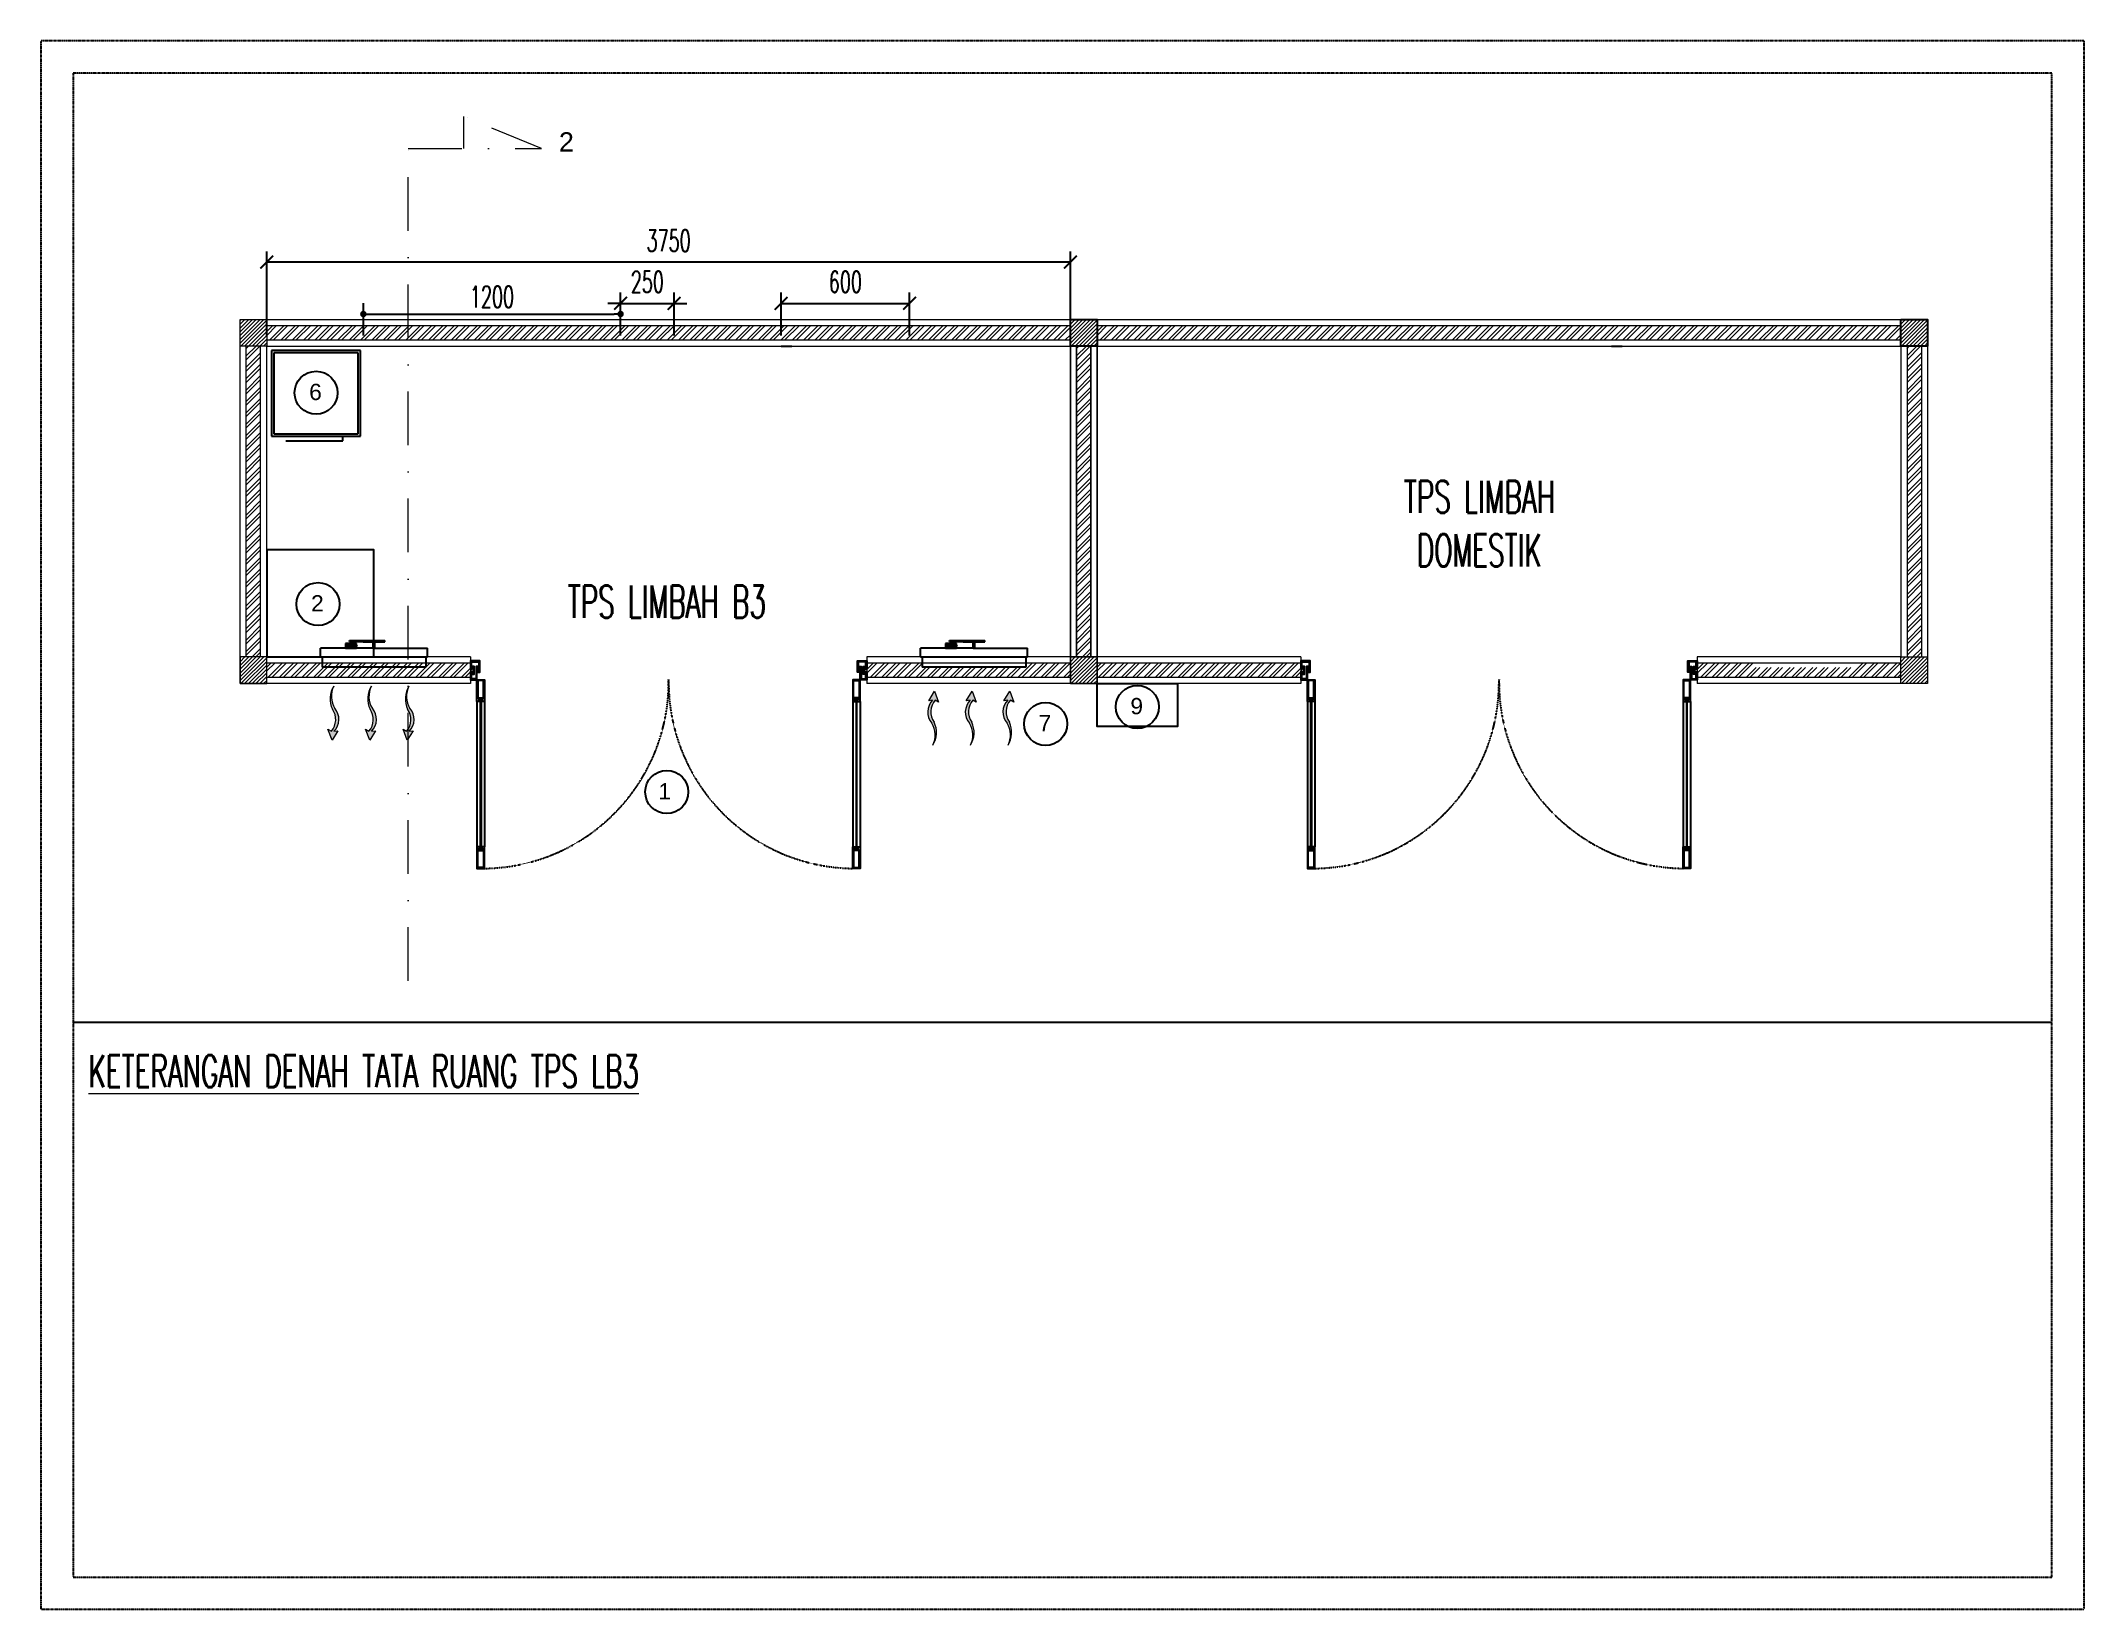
# Model space of a CAD drawing. Header units: millimetres. Extents: x 43312 to 271118, y 7927 to 51490.
# Drawn here: x 166075 to 175610, y 23054 to 30373 of the extents above; entities that cross this region are included whole.
import ezdxf

# ---------------------------------------------------------------- set-up
doc = ezdxf.new("R2010")
doc.units = ezdxf.units.MM
doc.header["$MEASUREMENT"] = 0
doc.linetypes.add('DASHDOT', pattern=[1, 0.5, -0.25, 0, -0.25])
doc.linetypes.add('HIDDEN', pattern=[0.375, 0.25, -0.125])
doc.layers.add('ALM', color=120, linetype='Continuous')
doc.layers.add('Edges', color=7, linetype='Continuous')
doc.layers.add('inst ME', color=7, linetype='Continuous', lineweight=13)
doc.styles.add('300', font='rs.shx', dxfattribs={"width": 0.6, "height": 100})
doc.styles.get("Standard").update_dxf_attribs({"font": 'arial.ttf'})
doc.dimstyles.new('300', dxfattribs={"dimtxt": 50, "dimasz": 30, "dimexe": 50, "dimexo": 50, "dimgap": 30, "dimtad": 2, "dimdec": 0, "dimzin": 0, "dimtxsty": '300', "dimblk": 'DOT', "dimcen": 0.2, "dimclrd": 1, "dimclre": 1, "dimclrt": 3, "dimadec": 0, "dimazin": 0, "dimtfac": 1, "dimtdec": 0, "dimtix": 1, "dimtmove": 0, "dimatfit": 3, "dimfxl": 1, "dimtolj": 1, "dimtzin": 0, "dimarcsym": 0})
pattern_1 = [(45, (184936.05, -46012.65), (-26.516504, 26.516504), []), (45, (184953.727, -46012.65), (-26.516504, 26.516504), [])]
pattern_2 = [(45, (241490.868, -4708.415), (-8.8388348, 8.8388348), [])]
pattern_3 = [(45, (241490.868, -3133.415), (-8.8388348, 8.8388348), [])]
pattern_4 = [(45, (241490.87, -3133.415), (-26.516504, 26.516504), []), (45, (241508.546, -3133.415), (-26.516504, 26.516504), [])]
pattern_5 = [(45, (188811.05, -46012.65), (-26.516504, 26.516504), []), (45, (188828.727, -46012.65), (-26.516504, 26.516504), [])]

msp = doc.modelspace()

# ---------------------------------------------------------------- texts
at = {"color": 96, "char_height": 76.07, "attachment_point": 1}
for s, insert in [('\\pxqc;6', (167218.1, 28773)), ('\\pxqc;2', (167227, 27786.4)), ('\\pxqc;9', (171050.4, 27306.7)), ('\\pxqc;7', (170622.3, 27227.2)), ('\\pxqc;1', (168847.8, 26909.4))]:
    msp.add_mtext_dynamic_manual_height_columns(s, width=276.993, gutter_width=380.4, heights=[0], dxfattribs=dict(at, insert=insert))
at = {"layer": 'inst ME', "color": 3, "insert": (168527.5, 29901.8), "char_height": 90, "attachment_point": 5}
msp.add_mtext('\\A1;2', dxfattribs=at)
at = {"layer": 'inst ME', "color": 3, "char_height": 150, "attachment_point": 5, "style": '300'}
for s, insert, width in [('\\A1;TPS LIMBAH DOMESTIK', (172787.9, 28120.7), 1174.888), ('\\A1;TPS LIMBAH B3', (168996, 27756), 1174.888), ('\\A1;\\pxql;{\\LKETERANGAN DENAH TATA RUANG TPS LB3}', (168393.4, 25565.1), 4192.106)]:
    msp.add_mtext(s, dxfattribs=dict(at, insert=insert, width=width))

# ---------------------------------------------------------------- blocks, each defined once
blk = doc.blocks.new('_ArchTick')
at = {"color": 0, "linetype": 'ByBlock', "const_width": 0.15}
blk.add_lwpolyline([(-0.5, -0.5), (0.5, 0.5)], dxfattribs=at)
blk = doc.blocks.new('*D83')
at = {"layer": 'Defpoints', "color": 0, "transparency": 16777216}
for p in [(167129.5, 29341), (167129.5, 28948.6), (170879.5, 28948.6)]:
    blk.add_point(p, dxfattribs=at)
at = {"layer": 'inst ME', "color": 1, "lineweight": -2, "transparency": 16777216}
for p, q in [((167129.5, 28998.6), (167129.5, 29391)), ((170879.5, 28998.6), (170879.5, 29391)), ((170879.5, 29341), (167129.5, 29341))]:
    blk.add_line(p, q, dxfattribs=at)
at = {"layer": 'inst ME', "color": 1, "lineweight": -2, "transparency": 16777216, "xscale": 60, "yscale": 60, "zscale": 60, "rotation": 180}
blk.add_blockref('_ArchTick', (167129.5, 29341), dxfattribs=at)
at = {"layer": 'inst ME', "color": 1, "lineweight": -2, "transparency": 16777216, "xscale": 60, "yscale": 60, "zscale": 60}
blk.add_blockref('_ArchTick', (170879.5, 29341), dxfattribs=at)
at = {"layer": 'inst ME', "color": 3, "transparency": 16777216, "insert": (169004.5, 29441), "char_height": 100, "attachment_point": 5, "style": '300'}
blk.add_mtext('\\A1;3750', dxfattribs=at)
blk = doc.blocks.new('industrial exhaust fan pl')
at = {"layer": 'Edges'}
for p, q in [((36.54, 59.13), (36.54, 63.13)), ((48.3, 63.13), (36.54, 63.13)), ((36.54, 59.13), (37.34, 59.13)), ((37.34, 59.13), (37.34, 54.25)), ((37.34, 59.13), (85.75, 59.13)), ((48.3, 64.5), (48.21, 64.5)), ((48.21, 64.5), (48.21, 64.27)), ((48.21, 64.27), (48.3, 64.27)), ((48.3, 65.34), (48.3, 64.5)), ((49.64, 65.34), (48.3, 65.34)), ((48.54, 64.5), (48.3, 64.5)), ((48.3, 64.27), (48.3, 63.13)), ((48.3, 64.27), (48.92, 64.27)), ((48.3, 63.13), (48.39, 63.13)), ((48.92, 64.27), (48.39, 63.83)), ((48.39, 63.83), (48.39, 63.13)), ((48.39, 63.13), (48.44, 63.13)), ((48.44, 63.83), (48.45, 63.84)), ((48.44, 63.83), (48.44, 63.13)), ((48.44, 63.13), (48.45, 63.13)), ((48.45, 63.84), (48.92, 64.24)), ((48.45, 63.84), (48.45, 63.13)), ((48.45, 63.13), (48.57, 63.13)), ((49.09, 65.27), (48.54, 64.5)), ((48.54, 64.5), (53.17, 64.5)), ((48.57, 63.83), (48.99, 64.18)), ((48.57, 63.83), (48.57, 63.13)), ((48.57, 63.13), (48.77, 63.13)), ((48.77, 63.83), (49.15, 64.12)), ((48.77, 63.83), (48.77, 63.13)), ((48.77, 63.13), (49.44, 63.13)), ((48.92, 64.27), (48.92, 64.27)), ((48.92, 64.27), (48.92, 64.24)), ((48.92, 64.24), (48.97, 64.27)), ((48.92, 64.27), (48.97, 64.27)), ((48.99, 64.27), (48.97, 64.27)), ((48.99, 64.27), (48.99, 64.18)), ((48.99, 64.18), (49.1, 64.27)), ((48.99, 64.27), (49.1, 64.27)), ((49.64, 65.27), (49.09, 65.27)), ((49.1, 64.27), (49.15, 64.27)), ((49.15, 64.27), (49.15, 64.12)), ((49.15, 64.12), (49.36, 64.27)), ((49.15, 64.27), (49.36, 64.27)), ((49.36, 64.27), (49.44, 64.27)), ((49.44, 64.27), (49.44, 63.13)), ((49.44, 64.27), (49.55, 64.27)), ((49.44, 63.13), (49.55, 63.13)), ((49.55, 63.83), (49.55, 64.27)), ((49.55, 64.27), (49.64, 64.27)), ((49.55, 63.83), (49.55, 63.13)), ((49.64, 63.83), (49.55, 63.83)), ((49.55, 63.13), (49.64, 63.13)), ((49.64, 65.34), (49.64, 65.27)), ((50.55, 65.34), (49.64, 65.34)), ((49.64, 65.27), (52.07, 65.27)), ((49.64, 63.83), (49.64, 64.27)), ((49.64, 64.27), (49.97, 64.27)), ((49.64, 63.83), (49.64, 63.13)), ((49.64, 63.13), (49.97, 63.13)), ((49.97, 63.83), (49.97, 64.27)), ((49.97, 64.27), (50.06, 64.27)), ((50.06, 63.83), (49.97, 63.83)), ((49.97, 63.83), (49.97, 63.13)), ((49.97, 63.13), (50.06, 63.13)), ((50.06, 63.83), (50.06, 64.27)), ((50.39, 64.27), (50.06, 64.27)), ((50.06, 63.83), (50.06, 63.13)), ((50.06, 63.13), (50.39, 63.13)), ((50.11, 66.59), (50.11, 66.72)), ((50.11, 66.72), (51.61, 66.72)), ((50.11, 66.59), (50.55, 66.59)), ((50.11, 66.2), (50.11, 66.33)), ((50.55, 66.33), (50.11, 66.33)), ((50.11, 66.2), (50.55, 66.2)), ((50.39, 63.83), (50.39, 64.27)), ((50.39, 64.27), (50.48, 64.27)), ((50.48, 63.83), (50.39, 63.83)), ((50.39, 63.83), (50.39, 63.13)), ((50.39, 63.13), (50.48, 63.13)), ((50.48, 63.83), (50.48, 64.27)), ((50.48, 64.27), (50.81, 64.27)), ((50.48, 63.83), (50.48, 63.13)), ((50.48, 63.13), (50.81, 63.13)), ((50.55, 66.33), (50.55, 66.59)), ((50.56, 66.59), (50.55, 66.59)), ((50.56, 66.33), (50.55, 66.33)), ((50.55, 65.34), (50.55, 66.2)), ((50.55, 66.2), (51.16, 66.2)), ((50.55, 65.34), (51.16, 65.34)), ((50.56, 66.59), (50.56, 66.33)), ((50.56, 66.59), (51.61, 66.59)), ((51.61, 66.33), (50.56, 66.33)), ((50.81, 63.83), (50.81, 64.27)), ((50.9, 64.27), (50.81, 64.27)), ((50.81, 63.83), (50.9, 63.83)), ((50.81, 63.83), (50.81, 63.13)), ((50.81, 63.13), (50.9, 63.13)), ((50.9, 64.27), (51.19, 64.27)), ((50.9, 63.83), (50.9, 64.27)), ((50.9, 63.83), (50.9, 63.13)), ((50.9, 63.13), (51.19, 63.13)), ((51.16, 65.34), (51.16, 66.2)), ((51.16, 66.2), (51.61, 66.2)), ((52.07, 65.34), (51.16, 65.34)), ((51.19, 63.83), (51.19, 64.27)), ((51.19, 64.27), (51.27, 64.27)), ((51.19, 63.83), (51.27, 63.83)), ((51.19, 63.83), (51.19, 63.13)), ((51.19, 63.13), (51.27, 63.13)), ((51.27, 63.83), (51.27, 64.27)), ((51.61, 64.27), (51.27, 64.27)), ((51.27, 63.83), (51.27, 63.13)), ((51.27, 63.13), (51.61, 63.13)), ((51.61, 66.59), (51.61, 66.72)), ((56.54, 66.59), (51.61, 66.59)), ((51.61, 66.2), (51.61, 66.33)), ((51.61, 66.33), (56.54, 66.33)), ((51.61, 63.83), (51.61, 64.27)), ((51.61, 64.27), (51.69, 64.27)), ((51.61, 63.83), (51.61, 63.13)), ((51.61, 63.83), (51.69, 63.83)), ((51.61, 63.13), (51.69, 63.13)), ((51.69, 63.83), (51.69, 64.27)), ((51.69, 64.27), (52.02, 64.27)), ((51.69, 63.83), (51.69, 63.13)), ((51.69, 63.13), (52.02, 63.13)), ((52.02, 63.83), (52.02, 64.27)), ((52.02, 64.27), (52.11, 64.27)), ((52.02, 63.83), (52.11, 63.83)), ((52.02, 63.83), (52.02, 63.13)), ((52.02, 63.13), (52.11, 63.13)), ((52.07, 65.34), (52.07, 65.27)), ((53.41, 65.34), (52.07, 65.34)), ((52.62, 65.27), (52.07, 65.27)), ((52.11, 63.83), (52.11, 64.27)), ((52.28, 64.27), (52.11, 64.27)), ((52.11, 63.83), (52.11, 63.13)), ((52.11, 63.13), (52.28, 63.13)), ((52.28, 64.27), (52.28, 63.13)), ((52.28, 64.27), (52.36, 64.27)), ((52.28, 63.13), (52.94, 63.13)), ((52.57, 64.11), (52.36, 64.27)), ((52.36, 64.27), (52.57, 64.27)), ((52.57, 64.27), (52.57, 64.11)), ((52.57, 64.27), (52.62, 64.27)), ((52.94, 63.83), (52.57, 64.11)), ((52.62, 65.27), (53.17, 64.5)), ((52.73, 64.19), (52.62, 64.27)), ((52.62, 64.27), (52.73, 64.27)), ((52.73, 64.27), (52.73, 64.19)), ((52.73, 64.27), (52.75, 64.27)), ((53.14, 63.83), (52.73, 64.19)), ((52.78, 64.25), (52.75, 64.27)), ((52.75, 64.27), (52.78, 64.27)), ((52.78, 64.27), (52.78, 64.25)), ((52.79, 64.27), (52.78, 64.27)), ((52.78, 64.27), (52.78, 64.27)), ((52.78, 64.27), (52.79, 64.27)), ((53.26, 63.83), (52.78, 64.25)), ((52.79, 64.27), (52.79, 64.27)), ((53.32, 63.83), (52.79, 64.27)), ((53.41, 64.27), (52.79, 64.27)), ((52.94, 63.83), (52.94, 63.13)), ((52.94, 63.13), (53.14, 63.13)), ((53.14, 63.83), (53.14, 63.13)), ((53.14, 63.13), (53.26, 63.13)), ((53.41, 64.5), (53.17, 64.5)), ((53.26, 63.83), (53.26, 63.13)), ((53.26, 63.13), (53.32, 63.13)), ((53.32, 63.83), (53.32, 63.13)), ((53.32, 63.13), (53.41, 63.13)), ((53.41, 64.5), (53.41, 65.34)), ((53.5, 64.5), (53.41, 64.5)), ((53.41, 64.27), (53.5, 64.27)), ((53.41, 63.13), (53.41, 64.27)), ((61.2, 63.13), (53.41, 63.13)), ((53.5, 64.5), (53.5, 64.27)), ((56.54, 66.59), (56.54, 66.72)), ((56.54, 66.72), (66.55, 66.72)), ((56.54, 66.59), (57.35, 66.59)), ((56.54, 66.2), (56.54, 66.33)), ((57.35, 66.33), (56.54, 66.33)), ((56.54, 66.2), (61.03, 66.2)), ((57.35, 66.33), (57.35, 66.59)), ((57.35, 66.59), (66.39, 66.59)), ((66.39, 66.33), (57.35, 66.33)), ((61.03, 66.2), (61.03, 66.07)), ((61.23, 66.2), (61.03, 66.2)), ((61.03, 66.07), (61.2, 66.07)), ((61.2, 63.13), (61.2, 66.07)), ((61.2, 66.07), (61.23, 66.07)), ((61.2, 63.13), (61.89, 63.13)), ((61.23, 66.2), (61.23, 66.07)), ((61.23, 66.2), (61.86, 66.2)), ((61.23, 66.07), (61.86, 66.07)), ((61.86, 66.2), (61.86, 66.07)), ((61.86, 66.2), (62.06, 66.2)), ((61.86, 66.07), (61.89, 66.07)), ((61.89, 63.13), (61.89, 66.07)), ((61.89, 66.07), (62.06, 66.07)), ((61.89, 63.13), (86.54, 63.13)), ((62.06, 66.2), (62.06, 66.07)), ((62.06, 66.2), (66.55, 66.2)), ((66.39, 66.59), (66.39, 66.33)), ((66.39, 66.59), (66.55, 66.59)), ((66.39, 66.33), (66.55, 66.33)), ((66.55, 66.59), (66.55, 66.72)), ((66.55, 66.2), (66.55, 66.33)), ((85.75, 59.13), (85.75, 54.25)), ((85.75, 59.13), (86.54, 59.13)), ((86.54, 59.13), (86.54, 63.13)), ((85.75, 54.25), (37.34, 54.25))]:
    blk.add_line(p, q, dxfattribs=at)
blk = doc.blocks.new('*D75')
at = {"layer": 'Defpoints', "color": 0, "transparency": 16777216}
for p in [(170129.1, 29148.4), (169529.5, 28948.6), (170129.1, 28948.6)]:
    blk.add_point(p, dxfattribs=at)
at = {"layer": 'inst ME', "color": 1, "lineweight": -2, "transparency": 16777216}
for p, q in [((169529.5, 28998.6), (169529.5, 29198.4)), ((170129.1, 28998.6), (170129.1, 29198.4)), ((169529.5, 29148.4), (170129.1, 29148.4))]:
    blk.add_line(p, q, dxfattribs=at)
at = {"layer": 'inst ME', "color": 1, "lineweight": -2, "transparency": 16777216, "xscale": 60, "yscale": 60, "zscale": 60, "rotation": 180}
blk.add_blockref('_ArchTick', (169529.5, 29148.4), dxfattribs=at)
at = {"layer": 'inst ME', "color": 1, "lineweight": -2, "transparency": 16777216, "xscale": 60, "yscale": 60, "zscale": 60}
blk.add_blockref('_ArchTick', (170129.1, 29148.4), dxfattribs=at)
at = {"layer": 'inst ME', "color": 3, "transparency": 16777216, "insert": (169829.3, 29248.4), "char_height": 100, "attachment_point": 5, "style": '300'}
blk.add_mtext('\\A1;600', dxfattribs=at)
blk = doc.blocks.new('*D76')
at = {"layer": 'Defpoints', "color": 0, "transparency": 16777216}
for p in [(169029.9, 29148.4), (168780.3, 28948.6), (169029.9, 28948.6)]:
    blk.add_point(p, dxfattribs=at)
at = {"layer": 'inst ME', "color": 1, "lineweight": -2, "transparency": 16777216}
for p, q in [((168780.3, 28998.6), (168780.3, 29198.4)), ((169029.9, 28998.6), (169029.9, 29198.4)), ((168780.3, 29148.4), (168720.3, 29148.4)), ((168780.3, 29148.4), (169029.9, 29148.4)), ((169029.9, 29148.4), (169089.9, 29148.4))]:
    blk.add_line(p, q, dxfattribs=at)
at = {"layer": 'inst ME', "color": 1, "lineweight": -2, "transparency": 16777216, "xscale": 60, "yscale": 60, "zscale": 60}
blk.add_blockref('_ArchTick', (168780.3, 29148.4), dxfattribs=at)
at = {"layer": 'inst ME', "color": 1, "lineweight": -2, "transparency": 16777216, "xscale": 60, "yscale": 60, "zscale": 60, "rotation": 180}
blk.add_blockref('_ArchTick', (169029.9, 29148.4), dxfattribs=at)
at = {"layer": 'inst ME', "color": 3, "transparency": 16777216, "insert": (168905.1, 29248.4), "char_height": 100, "attachment_point": 5, "style": '300'}
blk.add_mtext('\\A1;250', dxfattribs=at)
blk = doc.blocks.new('_Dot')
at = {"color": 0, "lineweight": -2}
blk.add_line((-0.5, 0), (-1, 0), dxfattribs=at)
at = {"color": 0, "const_width": 0.5}
blk.add_lwpolyline([(-0.25, 0, 1), (0.25, 0, 1)], format="xyb", close=True, dxfattribs=at)
blk = doc.blocks.new('*D77')
at = {"color": 1, "lineweight": -2, "transparency": 16777216}
for p, q in [((167580, 28998.6), (167580, 29148.5)), ((167610, 29098.5), (168750.3, 29098.5)), ((168780.3, 28998.6), (168780.3, 29148.5))]:
    blk.add_line(p, q, dxfattribs=at)
at = {"layer": 'Defpoints', "color": 0, "transparency": 16777216}
for p in [(168780.3, 29098.5), (167580, 28948.6), (168780.3, 28948.6)]:
    blk.add_point(p, dxfattribs=at)
at = {"color": 1, "lineweight": -2, "transparency": 16777216, "xscale": 30, "yscale": 30, "zscale": 30, "rotation": 180}
blk.add_blockref('_Dot', (167580, 29098.5), dxfattribs=at)
at = {"color": 1, "lineweight": -2, "transparency": 16777216, "xscale": 30, "yscale": 30, "zscale": 30}
blk.add_blockref('_Dot', (168780.3, 29098.5), dxfattribs=at)
at = {"color": 3, "transparency": 16777216, "insert": (168180.2, 29178.5), "char_height": 100, "attachment_point": 5, "style": '300'}
blk.add_mtext('\\A1;1200', dxfattribs=at)

# ---------------------------------------------------------------- dimensions: what is measured, and where the dimension line sits
dim = msp.add_linear_dim(base=(168780.3, 29098.5), p1=(167580, 28948.6), p2=(168780.3, 28948.6), dimstyle='300')
dim.commit()
dim.dimension.update_dxf_attribs({"geometry": '*D77', "text_midpoint": (168180.2, 29178.5)})
at = {"layer": 'inst ME'}
for base, p1, p2, picture, middle in [((167129.5, 29341), (170879.5, 28948.6), (167129.5, 28948.6), '*D83', (169004.5, 29441)), ((169029.9, 29148.4), (168780.3, 28948.6), (169029.9, 28948.6), '*D76', (168905.1, 29248.4)), ((170129.1, 29148.4), (169529.5, 28948.6), (170129.1, 28948.6), '*D75', (169829.3, 29248.4))]:
    dim = msp.add_linear_dim(base=base, p1=p1, p2=p2, dimstyle='300', override={"dimtxt": 100, "dimasz": 60, "dimgap": 50, "dimblk": 'ArchTick', "dimazin": 2, "dimfxl": 1.5, "dimarcsym": 1}, dxfattribs=at)
    dim.commit()
    dim.dimension.update_dxf_attribs({"geometry": picture, "text_midpoint": middle})

# ---------------------------------------------------------------- hatches: boundary and pattern name
at = {"layer": 'inst ME'}
h = msp.add_hatch(dxfattribs=at)
h.set_pattern_fill('ANSI31', color=129, scale=100, angle=360)
h.set_pattern_definition([(45, (237615.868, -3133.415), (-8.8388348, 8.8388348), [])])
h.paths.add_polyline_path([(167129.5, 29073.6), (167004.5, 29073.6), (167004.5, 28948.6), (167129.5, 28948.6)])
h = msp.add_hatch(dxfattribs=at)
h.set_pattern_fill('ANSI32', color=129, scale=100, angle=360)
h.set_pattern_definition([(45, (105196.69, 918.937), (-26.516504, 26.516504), []), (45, (105214.367, 918.937), (-26.516504, 26.516504), [])])
h.paths.add_polyline_path([(170879.5, 29044.6), (167129.5, 29044.6), (167129.5, 28977.6), (170879.5, 28977.6)])
h = msp.add_hatch(dxfattribs=at)
h.set_pattern_fill('ANSI31', color=129, scale=100, angle=360)
h.set_pattern_definition(pattern_3)
h.paths.add_polyline_path([(171004.5, 29073.6), (170879.5, 29073.6), (170879.5, 28948.6), (171004.5, 28948.6)])
h = msp.add_hatch(dxfattribs=at)
h.set_pattern_fill('ANSI31', color=129, scale=100, angle=360)
h.set_pattern_definition(pattern_3)
h.paths.add_polyline_path([(171004.5, 29073.6), (170879.5, 29073.6), (170879.5, 28948.6), (171004.5, 28948.6)])
h = msp.add_hatch(dxfattribs=at)
h.set_pattern_fill('ANSI32', color=129, scale=100, angle=360)
h.set_pattern_definition([(45, (109071.69, 918.937), (-26.516504, 26.516504), []), (45, (109089.367, 918.937), (-26.516504, 26.516504), [])])
h.paths.add_polyline_path([(174754.5, 29044.6), (171004.5, 29044.6), (171004.5, 28977.6), (174754.5, 28977.6)])
h = msp.add_hatch(dxfattribs=at)
h.set_pattern_fill('ANSI31', color=129, scale=100, angle=360)
h.set_pattern_definition([(45, (245365.868, -3133.415), (-8.8388348, 8.8388348), [])])
h.paths.add_polyline_path([(174879.5, 29073.6), (174754.5, 29073.6), (174754.5, 28948.6), (174879.5, 28948.6)])
h = msp.add_hatch(dxfattribs=at)
h.set_pattern_fill('ANSI32', color=129, scale=100, angle=360)
h.set_pattern_definition([(45, (237615.87, -3133.415), (-26.516504, 26.516504), []), (45, (237633.546, -3133.415), (-26.516504, 26.516504), [])])
h.paths.add_polyline_path([(167100.5, 28948.6), (167033.5, 28948.6), (167033.5, 27498.6), (167100.5, 27498.6)])
h = msp.add_hatch(dxfattribs=at)
h.set_pattern_fill('ANSI32', color=129, scale=100, angle=360)
h.set_pattern_definition(pattern_4)
h.paths.add_polyline_path([(170975.5, 28948.6), (170908.5, 28948.6), (170908.5, 27498.6), (170975.5, 27498.6)])
h = msp.add_hatch(dxfattribs=at)
h.set_pattern_fill('ANSI32', color=129, scale=100, angle=360)
h.set_pattern_definition(pattern_4)
h.paths.add_polyline_path([(170975.5, 28948.6), (170908.5, 28948.6), (170908.5, 27498.6), (170975.5, 27498.6)])
h = msp.add_hatch(dxfattribs=at)
h.set_pattern_fill('ANSI32', color=129, scale=100, angle=360)
h.set_pattern_definition([(45, (245365.87, -3133.415), (-26.516504, 26.516504), []), (45, (245383.546, -3133.415), (-26.516504, 26.516504), [])])
h.paths.add_polyline_path([(174850.5, 28948.6), (174783.5, 28948.6), (174783.5, 27498.6), (174850.5, 27498.6)])
h = msp.add_hatch(dxfattribs=at)
h.set_pattern_fill('ANSI31', color=129, scale=100, angle=360)
h.set_pattern_definition([(45, (237615.868, -4708.415), (-8.8388348, 8.8388348), [])])
h.paths.add_polyline_path([(167129.5, 27498.6), (167004.5, 27498.6), (167004.5, 27373.6), (167129.5, 27373.6)])
h = msp.add_hatch(dxfattribs=at)
h.set_pattern_fill('ANSI32', color=129, scale=100, angle=360)
h.set_pattern_definition(pattern_1)
h.paths.add_polyline_path([(168079.5, 27469.6), (167129.5, 27469.6), (167129.5, 27402.6), (168079.5, 27402.6)])
h = msp.add_hatch(dxfattribs=at)
h.set_pattern_fill('ANSI32', color=129, scale=100, angle=360)
h.set_pattern_definition(pattern_1)
h.paths.add_polyline_path([(170879.5, 27469.6), (170671.6, 27469.6), (170671.6, 27449.7), (170187.4, 27449.7), (170187.4, 27469.6), (169929.5, 27469.6), (169929.5, 27402.6), (170879.5, 27402.6)])
h = msp.add_hatch(dxfattribs=at)
h.set_pattern_fill('ANSI31', color=129, scale=100, angle=360)
h.set_pattern_definition(pattern_2)
h.paths.add_polyline_path([(171004.5, 27498.6), (170879.5, 27498.6), (170879.5, 27373.6), (171004.5, 27373.6)])
h = msp.add_hatch(dxfattribs=at)
h.set_pattern_fill('ANSI31', color=129, scale=100, angle=360)
h.set_pattern_definition(pattern_2)
h.paths.add_polyline_path([(171004.5, 27498.6), (170879.5, 27498.6), (170879.5, 27373.6), (171004.5, 27373.6)])
h = msp.add_hatch(dxfattribs=at)
h.set_pattern_fill('ANSI32', color=129, scale=100, angle=360)
h.set_pattern_definition(pattern_5)
h.paths.add_polyline_path([(171954.5, 27469.6), (171004.5, 27469.6), (171004.5, 27402.6), (171954.5, 27402.6)])
h = msp.add_hatch(dxfattribs=at)
h.set_pattern_fill('ANSI32', color=129, scale=100, angle=360)
h.set_pattern_definition(pattern_5)
h.paths.add_polyline_path([(174754.5, 27469.6), (174546.6, 27469.6), (174546.6, 27449.7), (174062.4, 27449.7), (174062.4, 27469.6), (173804.5, 27469.6), (173804.5, 27402.6), (174754.5, 27402.6)])
h = msp.add_hatch(dxfattribs=at)
h.set_pattern_fill('ANSI31', color=129, scale=100, angle=360)
h.set_pattern_definition([(45, (245365.868, -4708.415), (-8.8388348, 8.8388348), [])])
h.paths.add_polyline_path([(174879.5, 27498.6), (174754.5, 27498.6), (174754.5, 27373.6), (174879.5, 27373.6)])
h = msp.add_hatch(color=4, dxfattribs=at)
h.dxf.hatch_style = 1
h.paths.add_polyline_path([(167461.2, 27154), (167442.6, 27151.4, 0.398617), (167446.4, 27258.3, -0.256098), (167441.7, 27362, 0.254419), (167435.7, 27254.3, -0.347199), (167430.6, 27151.4), (167415, 27160.5), (167434, 27109.6)])
h = msp.add_hatch(color=4, dxfattribs=at)
h.dxf.hatch_style = 1
h.paths.add_polyline_path([(167636.8, 27154), (167618.1, 27151.4, 0.398617), (167621.9, 27258.3, -0.256098), (167617.2, 27362, 0.254419), (167611.2, 27254.3, -0.347199), (167606.1, 27151.4), (167590.6, 27160.5), (167609.5, 27109.6)])
h = msp.add_hatch(color=4, dxfattribs=at)
h.dxf.hatch_style = 1
h.paths.add_polyline_path([(167812.3, 27154), (167793.6, 27151.4, 0.398617), (167797.4, 27258.3, -0.256098), (167792.8, 27362, 0.254419), (167786.7, 27254.3, -0.347199), (167781.6, 27151.4), (167766.1, 27160.5), (167785, 27109.6)])
h = msp.add_hatch(color=4, dxfattribs=at)
h.dxf.hatch_style = 1
h.paths.add_polyline_path([(170218.1, 27293.9), (170236.7, 27296.5, 0.398617), (170232.9, 27189.5, -0.256098), (170237.6, 27085.9, 0.254419), (170243.6, 27193.6, -0.347199), (170248.7, 27296.5), (170264.2, 27287.3), (170245.3, 27338.3)])
h = msp.add_hatch(color=4, dxfattribs=at)
h.dxf.hatch_style = 1
h.paths.add_polyline_path([(170393.6, 27293.9), (170412.2, 27296.5, 0.398617), (170408.4, 27189.5, -0.256098), (170413.1, 27085.9, 0.254419), (170419.1, 27193.6, -0.347199), (170424.3, 27296.5), (170439.8, 27287.3), (170420.8, 27338.3)])
h = msp.add_hatch(color=4, dxfattribs=at)
h.dxf.hatch_style = 1
h.paths.add_polyline_path([(170569.1, 27293.9), (170587.8, 27296.5, 0.398617), (170584, 27189.5, -0.256098), (170588.6, 27085.9, 0.254419), (170594.6, 27193.6, -0.347199), (170599.8, 27296.5), (170615.3, 27287.3), (170596.4, 27338.3)])

# ---------------------------------------------------------------- linework, layer by layer
at = {"linetype": 'Continuous'}
for p, q in [((167151.3, 28928.2), (167151.3, 28528.2)), ((167566.7, 28928.2), (167151.3, 28928.2)), ((167162.4, 28917.1), (167162.4, 28539.3)), ((167555.6, 28917.1), (167162.4, 28917.1)), ((167555.6, 28539.3), (167555.6, 28917.1)), ((167566.7, 28528.2), (167566.7, 28928.2)), ((167151.3, 28528.2), (167566.7, 28528.2)), ((167162.4, 28539.3), (167555.6, 28539.3)), ((167484.6, 28506), (167484.6, 28528.2)), ((167217.9, 28506), (167484.6, 28506))]:
    msp.add_line(p, q, dxfattribs=at)
at = {"linetype": 'DASHDOT'}
for points in [[(166075.1, 23054.3), (175610.1, 23054.3), (175610.1, 30373.4), (166075.1, 30373.4)], [(166225.1, 23204.3), (175460.1, 23204.3), (175460.1, 30223.4), (166225.1, 30223.4)]]:
    msp.add_lwpolyline(points, close=True, dxfattribs=at)
for points in [[(170879.5, 29073.6), (171004.5, 29073.6), (171004.5, 28948.6), (170879.5, 28948.6)], [(174754.5, 29073.6), (174879.5, 29073.6), (174879.5, 28948.6), (174754.5, 28948.6)], [(171004.5, 27373.6), (171378.6, 27373.6), (171378.6, 27173.9), (171004.5, 27173.9)]]:
    msp.add_lwpolyline(points, close=True)
for points in [[(169529.9, 28948.6), (169579.9, 28948.6)], [(173404.9, 28948.6), (173454.9, 28948.6)], [(167129.5, 27498.6), (167629.5, 27498.6), (167629.5, 27998.6), (167129.5, 27998.6), (167129.5, 27498.6)], [(166225.1, 25793), (175460.1, 25793)]]:
    msp.add_lwpolyline(points)
at = {"color": 96}
for centre in [(167359.4, 28731.2), (167368.4, 27744.7), (170763.7, 27185.4), (171191.8, 27264.9), (168996.1, 26868)]:
    msp.add_circle(centre, 100.4, dxfattribs=at)
at = {"layer": 'ALM'}
for p, q in [((168110.3, 27290.8), (168110.3, 26612.5)), ((168145.5, 27290.8), (168145.5, 26612.5)), ((169863.4, 27290.8), (169863.4, 26612.5)), ((169898.6, 27290.8), (169898.6, 26612.5)), ((171985.3, 27290.8), (171985.3, 26612.5)), ((172020.5, 27290.8), (172020.5, 26612.5)), ((173738.4, 27290.8), (173738.4, 26612.5)), ((173773.6, 27290.8), (173773.6, 26612.5))]:
    msp.add_line(p, q, dxfattribs=at)
for points in [[(168110.3, 27449.4), (168115.1, 27449.4), (168119.1, 27441.5), (168123.5, 27441.5), (168123.5, 27480.2), (168079.5, 27480.2), (168079.5, 27441.5), (168083.9, 27441.5), (168087.8, 27449.4), (168092.2, 27449.4), (168092.2, 27436.2), (168092.2, 27423), (168087.8, 27423), (168083.9, 27430.9), (168079.5, 27430.9), (168079.5, 27392.1), (168110.3, 27392.1)], [(168105.9, 27396.5), (168083.9, 27396.5), (168083.9, 27418.5), (168096.6, 27418.5), (168096.6, 27436.2), (168096.6, 27453.8), (168083.9, 27453.8), (168083.9, 27475.8), (168119.1, 27475.8), (168119.1, 27453.8), (168105.9, 27453.8)], [(169898.6, 27449.4), (169893.8, 27449.4), (169889.8, 27441.5), (169885.4, 27441.5), (169885.4, 27480.2), (169929.5, 27480.2), (169929.5, 27441.5), (169925.1, 27441.5), (169921.1, 27449.4), (169916.7, 27449.4), (169916.7, 27436.2), (169916.7, 27423), (169921.1, 27423), (169925.1, 27430.9), (169929.5, 27430.9), (169929.5, 27392.1), (169898.6, 27392.1)], [(169903, 27396.5), (169925.1, 27396.5), (169925.1, 27418.5), (169912.3, 27418.5), (169912.3, 27436.2), (169912.3, 27453.8), (169925.1, 27453.8), (169925.1, 27475.8), (169889.8, 27475.8), (169889.8, 27453.8), (169903, 27453.8)], [(171985.3, 27449.4), (171990.1, 27449.4), (171994.1, 27441.5), (171998.5, 27441.5), (171998.5, 27480.2), (171954.5, 27480.2), (171954.5, 27441.5), (171958.9, 27441.5), (171962.8, 27449.4), (171967.2, 27449.4), (171967.2, 27436.2), (171967.2, 27423), (171962.8, 27423), (171958.9, 27430.9), (171954.5, 27430.9), (171954.5, 27392.1), (171985.3, 27392.1)], [(171980.9, 27396.5), (171958.9, 27396.5), (171958.9, 27418.5), (171971.6, 27418.5), (171971.6, 27436.2), (171971.6, 27453.8), (171958.9, 27453.8), (171958.9, 27475.8), (171994.1, 27475.8), (171994.1, 27453.8), (171980.9, 27453.8)], [(173773.6, 27449.4), (173768.8, 27449.4), (173764.8, 27441.5), (173760.4, 27441.5), (173760.4, 27480.2), (173804.5, 27480.2), (173804.5, 27441.5), (173800.1, 27441.5), (173796.1, 27449.4), (173791.7, 27449.4), (173791.7, 27436.2), (173791.7, 27423), (173796.1, 27423), (173800.1, 27430.9), (173804.5, 27430.9), (173804.5, 27392.1), (173773.6, 27392.1)], [(173778, 27396.5), (173800.1, 27396.5), (173800.1, 27418.5), (173787.3, 27418.5), (173787.3, 27436.2), (173787.3, 27453.8), (173800.1, 27453.8), (173800.1, 27475.8), (173764.8, 27475.8), (173764.8, 27453.8), (173778, 27453.8)], [(168133.2, 27290.8), (168133.2, 27295.2), (168136.7, 27299.2), (168136.7, 27303.6), (168119.1, 27303.6), (168119.1, 27299.2), (168122.6, 27295.2), (168122.6, 27290.8), (168110.3, 27290.8), (168110.3, 27392.1), (168114.7, 27392.1), (168114.7, 27392.1), (168141.1, 27392.1), (168141.1, 27392.1), (168145.5, 27392.1), (168145.5, 27290.8)], [(168123.5, 27440.6), (168118.6, 27440.6), (168114.6, 27448.5), (168111.2, 27448.5), (168111.2, 27436.2), (168119.1, 27436.2), (168119.1, 27431.8), (168111.2, 27431.8), (168111.2, 27427.4), (168123.5, 27427.4)], [(168141.1, 27308), (168141.1, 27387.7), (168114.7, 27387.7), (168114.7, 27308)], [(169875.7, 27290.8), (169875.7, 27295.2), (169872.2, 27299.2), (169872.2, 27303.6), (169889.8, 27303.6), (169889.8, 27299.2), (169886.3, 27295.2), (169886.3, 27290.8), (169898.6, 27290.8), (169898.6, 27392.1), (169894.2, 27392.1), (169894.2, 27392.1), (169867.8, 27392.1), (169867.8, 27392.1), (169863.4, 27392.1), (169863.4, 27290.8)], [(169867.8, 27308), (169867.8, 27387.7), (169894.2, 27387.7), (169894.2, 27308)], [(169885.4, 27440.6), (169890.4, 27440.6), (169894.3, 27448.5), (169897.8, 27448.5), (169897.8, 27436.2), (169889.8, 27436.2), (169889.8, 27431.8), (169897.8, 27431.8), (169897.8, 27427.4), (169885.4, 27427.4)], [(172008.2, 27290.8), (172008.2, 27295.2), (172011.7, 27299.2), (172011.7, 27303.6), (171994.1, 27303.6), (171994.1, 27299.2), (171997.6, 27295.2), (171997.6, 27290.8), (171985.3, 27290.8), (171985.3, 27392.1), (171989.7, 27392.1), (171989.7, 27392.1), (172016.1, 27392.1), (172016.1, 27392.1), (172020.5, 27392.1), (172020.5, 27290.8)], [(171998.5, 27440.6), (171993.6, 27440.6), (171989.6, 27448.5), (171986.2, 27448.5), (171986.2, 27436.2), (171994.1, 27436.2), (171994.1, 27431.8), (171986.2, 27431.8), (171986.2, 27427.4), (171998.5, 27427.4)], [(172016.1, 27308), (172016.1, 27387.7), (171989.7, 27387.7), (171989.7, 27308)], [(173750.7, 27290.8), (173750.7, 27295.2), (173747.2, 27299.2), (173747.2, 27303.6), (173764.8, 27303.6), (173764.8, 27299.2), (173761.3, 27295.2), (173761.3, 27290.8), (173773.6, 27290.8), (173773.6, 27392.1), (173769.2, 27392.1), (173769.2, 27392.1), (173742.8, 27392.1), (173742.8, 27392.1), (173738.4, 27392.1), (173738.4, 27290.8)], [(173742.8, 27308), (173742.8, 27387.7), (173769.2, 27387.7), (173769.2, 27308)], [(173760.4, 27440.6), (173765.4, 27440.6), (173769.3, 27448.5), (173772.8, 27448.5), (173772.8, 27436.2), (173764.8, 27436.2), (173764.8, 27431.8), (173772.8, 27431.8), (173772.8, 27427.4), (173760.4, 27427.4)], [(168133.2, 26612.5), (168133.2, 26608.1), (168136.7, 26604.1), (168136.7, 26599.7), (168119.1, 26599.7), (168119.1, 26604.1), (168122.6, 26608.1), (168122.6, 26612.5), (168110.3, 26612.5), (168110.3, 26511.2), (168114.7, 26511.2), (168114.7, 26511.2), (168141.1, 26511.2), (168141.1, 26511.2), (168145.5, 26511.2), (168145.5, 26612.5)], [(169875.7, 26612.5), (169875.7, 26608.1), (169872.2, 26604.1), (169872.2, 26599.7), (169889.8, 26599.7), (169889.8, 26604.1), (169886.3, 26608.1), (169886.3, 26612.5), (169898.6, 26612.5), (169898.6, 26511.2), (169894.2, 26511.2), (169894.2, 26511.2), (169867.8, 26511.2), (169867.8, 26511.2), (169863.4, 26511.2), (169863.4, 26612.5)], [(172008.2, 26612.5), (172008.2, 26608.1), (172011.7, 26604.1), (172011.7, 26599.7), (171994.1, 26599.7), (171994.1, 26604.1), (171997.6, 26608.1), (171997.6, 26612.5), (171985.3, 26612.5), (171985.3, 26511.2), (171989.7, 26511.2), (171989.7, 26511.2), (172016.1, 26511.2), (172016.1, 26511.2), (172020.5, 26511.2), (172020.5, 26612.5)], [(173750.7, 26612.5), (173750.7, 26608.1), (173747.2, 26604.1), (173747.2, 26599.7), (173764.8, 26599.7), (173764.8, 26604.1), (173761.3, 26608.1), (173761.3, 26612.5), (173773.6, 26612.5), (173773.6, 26511.2), (173769.2, 26511.2), (173769.2, 26511.2), (173742.8, 26511.2), (173742.8, 26511.2), (173738.4, 26511.2), (173738.4, 26612.5)], [(168141.1, 26595.3), (168141.1, 26515.6), (168114.7, 26515.6), (168114.7, 26595.3)], [(169867.8, 26595.3), (169867.8, 26515.6), (169894.2, 26515.6), (169894.2, 26595.3)], [(172016.1, 26595.3), (172016.1, 26515.6), (171989.7, 26515.6), (171989.7, 26595.3)], [(173742.8, 26595.3), (173742.8, 26515.6), (173769.2, 26515.6), (173769.2, 26595.3)]]:
    msp.add_lwpolyline(points, close=True, dxfattribs=at)
at = {"layer": 'ALM', "color": 251}
for points in [[(168129.7, 27290.8), (168129.7, 27300.1), (168126.2, 27300.1), (168126.2, 27290.8), (168122.6, 27290.8), (168122.6, 27303.6), (168133.2, 27303.6), (168133.2, 27290.8)], [(168126.2, 26603.2), (168126.2, 27300.1), (168129.7, 27300.1), (168129.7, 26603.2)], [(169879.3, 27290.8), (169879.3, 27300.1), (169882.8, 27300.1), (169882.8, 27290.8), (169886.3, 27290.8), (169886.3, 27303.6), (169875.7, 27303.6), (169875.7, 27290.8)], [(169882.8, 26603.2), (169882.8, 27300.1), (169879.3, 27300.1), (169879.3, 26603.2)], [(172004.7, 27290.8), (172004.7, 27300.1), (172001.2, 27300.1), (172001.2, 27290.8), (171997.6, 27290.8), (171997.6, 27303.6), (172008.2, 27303.6), (172008.2, 27290.8)], [(172001.2, 26603.2), (172001.2, 27300.1), (172004.7, 27300.1), (172004.7, 26603.2)], [(173754.3, 27290.8), (173754.3, 27300.1), (173757.8, 27300.1), (173757.8, 27290.8), (173761.3, 27290.8), (173761.3, 27303.6), (173750.7, 27303.6), (173750.7, 27290.8)], [(173757.8, 26603.2), (173757.8, 27300.1), (173754.3, 27300.1), (173754.3, 26603.2)], [(168129.7, 26612.5), (168129.7, 26603.2), (168126.2, 26603.2), (168126.2, 26612.5), (168122.6, 26612.5), (168122.6, 26599.7), (168133.2, 26599.7), (168133.2, 26612.5)], [(169879.3, 26612.5), (169879.3, 26603.2), (169882.8, 26603.2), (169882.8, 26612.5), (169886.3, 26612.5), (169886.3, 26599.7), (169875.7, 26599.7), (169875.7, 26612.5)], [(172004.7, 26612.5), (172004.7, 26603.2), (172001.2, 26603.2), (172001.2, 26612.5), (171997.6, 26612.5), (171997.6, 26599.7), (172008.2, 26599.7), (172008.2, 26612.5)], [(173754.3, 26612.5), (173754.3, 26603.2), (173757.8, 26603.2), (173757.8, 26612.5), (173761.3, 26612.5), (173761.3, 26599.7), (173750.7, 26599.7), (173750.7, 26612.5)]]:
    msp.add_lwpolyline(points, close=True, dxfattribs=at)
at = {"layer": 'ALM', "color": 251, "linetype": 'HIDDEN', "ltscale": 0.35}
for centre, start, end in [((168134.1, 27381.6), 270.75602, 0.69443), ((169875, 27381.6), 179.30557, 269.24398), ((172009.1, 27381.6), 270.75602, 0.69443), ((173750, 27381.6), 179.30557, 269.24398)]:
    msp.add_arc(centre, 870.5, start, end, dxfattribs=at)
at = {"layer": 'inst ME'}
for p, q in [((168079.5, 27498.6), (168079.5, 27373.6)), ((169929.5, 27498.6), (169929.5, 27373.6)), ((171954.5, 27498.6), (171954.5, 27373.6)), ((173804.5, 27498.6), (173804.5, 27373.6))]:
    msp.add_line(p, q, dxfattribs=at)
at = {"layer": 'inst ME', "color": 252, "linetype": 'DASHDOT', "ltscale": 500}
msp.add_lwpolyline([(167789.1, 25986.5), (167789.1, 29870.7), (168410.6, 29870.7), (168047.6, 30020.5), (168047.6, 29870.7)], dxfattribs=at)
at = {"layer": 'inst ME'}
for points in [[(168079.5, 27373.6), (167004.5, 27373.6), (167004.5, 29073.6), (171004.5, 29073.6), (171004.5, 27373.6), (169929.5, 27373.6)], [(167129.5, 29044.6), (170879.5, 29044.6)], [(171954.5, 27373.6), (170879.5, 27373.6), (170879.5, 29073.6), (174879.5, 29073.6), (174879.5, 27373.6), (173804.5, 27373.6)], [(171004.5, 29044.6), (174754.5, 29044.6)], [(167033.5, 27498.6), (167033.5, 28948.6)], [(167100.5, 27498.6), (167100.5, 28948.6)], [(167129.5, 28977.6), (170879.5, 28977.6)], [(168079.5, 27498.6), (167129.5, 27498.6), (167129.5, 28948.6), (170879.5, 28948.6), (170879.5, 27498.6), (169929.5, 27498.6)], [(168629.1, 28948.6), (168729.1, 28948.6)], [(169479.5, 28948.6), (169579.5, 28948.6)], [(169629.5, 28948.6), (170629.5, 28948.6)], [(170908.5, 28948.6), (170908.5, 27498.6)], [(170908.5, 27498.6), (170908.5, 28948.6)], [(170975.5, 28948.6), (170975.5, 27498.6)], [(170975.5, 27498.6), (170975.5, 28948.6)], [(171004.5, 28977.6), (174754.5, 28977.6)], [(171954.5, 27498.6), (171004.5, 27498.6), (171004.5, 28948.6), (174754.5, 28948.6), (174754.5, 27498.6), (173804.5, 27498.6)], [(173354.5, 28948.6), (173454.5, 28948.6)], [(173504.5, 28948.6), (174504.5, 28948.6)], [(174783.5, 28948.6), (174783.5, 27498.6)], [(174850.5, 28948.6), (174850.5, 27498.6)], [(168079.5, 27469.6), (167129.5, 27469.6)], [(170879.5, 27469.6), (169929.5, 27469.6)], [(171954.5, 27469.6), (171004.5, 27469.6)], [(174754.5, 27469.6), (173804.5, 27469.6)], [(168079.5, 27402.6), (167129.5, 27402.6)], [(170879.5, 27402.6), (169929.5, 27402.6)], [(171954.5, 27402.6), (171004.5, 27402.6)], [(174754.5, 27402.6), (173804.5, 27402.6)], [(170236.7, 27296.5), (170218.1, 27293.9), (170245.3, 27338.3), (170264.2, 27287.3), (170248.7, 27296.5)], [(170412.2, 27296.5), (170393.6, 27293.9), (170420.8, 27338.3), (170439.8, 27287.3), (170424.3, 27296.5)], [(170587.8, 27296.5), (170569.1, 27293.9), (170596.4, 27338.3), (170615.3, 27287.3), (170599.8, 27296.5)], [(167442.6, 27151.4), (167461.2, 27154), (167434, 27109.6), (167415, 27160.5), (167430.6, 27151.4)], [(167618.1, 27151.4), (167636.8, 27154), (167609.5, 27109.6), (167590.6, 27160.5), (167606.1, 27151.4)], [(167793.6, 27151.4), (167812.3, 27154), (167785, 27109.6), (167766.1, 27160.5), (167781.6, 27151.4)]]:
    msp.add_lwpolyline(points, dxfattribs=at)
for points in [[(167129.5, 28948.6), (167004.5, 28948.6), (167004.5, 29073.6), (167129.5, 29073.6)], [(170879.5, 28948.6), (171004.5, 28948.6), (171004.5, 29073.6), (170879.5, 29073.6)], [(171004.5, 28948.6), (170879.5, 28948.6), (170879.5, 29073.6), (171004.5, 29073.6)], [(174754.5, 28948.6), (174879.5, 28948.6), (174879.5, 29073.6), (174754.5, 29073.6)], [(167129.5, 27498.6), (167004.5, 27498.6), (167004.5, 27373.6), (167129.5, 27373.6)], [(170879.5, 27498.6), (171004.5, 27498.6), (171004.5, 27373.6), (170879.5, 27373.6)], [(171004.5, 27498.6), (170879.5, 27498.6), (170879.5, 27373.6), (171004.5, 27373.6)], [(174754.5, 27498.6), (174879.5, 27498.6), (174879.5, 27373.6), (174754.5, 27373.6)]]:
    msp.add_lwpolyline(points, close=True, dxfattribs=at)
for centre, radius, start, end in [((167537.7, 27302.6), 112.9, 148.25534, 205.35257), ((167538.6, 27314.4), 107.9, 153.83563, 211.29412), ((167713.2, 27302.6), 112.9, 148.25534, 205.35257), ((167714.1, 27314.4), 107.9, 153.83563, 211.29412), ((167888.7, 27302.6), 112.9, 148.25534, 205.35257), ((167889.6, 27314.4), 107.9, 153.83563, 211.29412), ((170291.2, 27241), 77.8, 134.50442, 221.4367), ((170311.3, 27241.8), 83.1, 138.83856, 215.42645), ((170466.8, 27241), 77.8, 134.50442, 221.4367), ((170486.8, 27241.8), 83.1, 138.83856, 215.42645), ((170642.3, 27241), 77.8, 134.50442, 221.4367), ((170662.3, 27241.8), 83.1, 138.83856, 215.42645), ((167368, 27206.1), 83.1, 318.83856, 35.42645), ((167388.1, 27206.9), 77.8, 314.50442, 41.4367), ((167543.5, 27206.1), 83.1, 318.83856, 35.42645), ((167563.6, 27206.9), 77.8, 314.50442, 41.4367), ((167719, 27206.1), 83.1, 318.83856, 35.42645), ((167739.1, 27206.9), 77.8, 314.50442, 41.4367), ((170140.7, 27133.5), 107.9, 333.83563, 31.29412), ((170141.6, 27145.3), 112.9, 328.25534, 25.35257), ((170316.3, 27133.5), 107.9, 333.83563, 31.29412), ((170317.1, 27145.3), 112.9, 328.25534, 25.35257), ((170491.8, 27133.5), 107.9, 333.83563, 31.29412), ((170492.6, 27145.3), 112.9, 328.25534, 25.35257)]:
    msp.add_arc(centre, radius, start, end, dxfattribs=at)

# ---------------------------------------------------------------- block references
at = {"xscale": 10.00190398914607, "yscale": 10.00190398914607, "zscale": 10.00190398914607}
for p in [(167014, 26907.2), (169814, 26907.2)]:
    msp.add_blockref('industrial exhaust fan pl', p, dxfattribs=at)

msp.set_redraw_order([(e.dxf.handle, doc.entitydb.next_handle()) for e in msp.query("TEXT MTEXT ATTDEF DIMENSION ARC_DIMENSION")])  # texts and dimensions are drawn at this point

doc.saveas('drawing.dxf')
